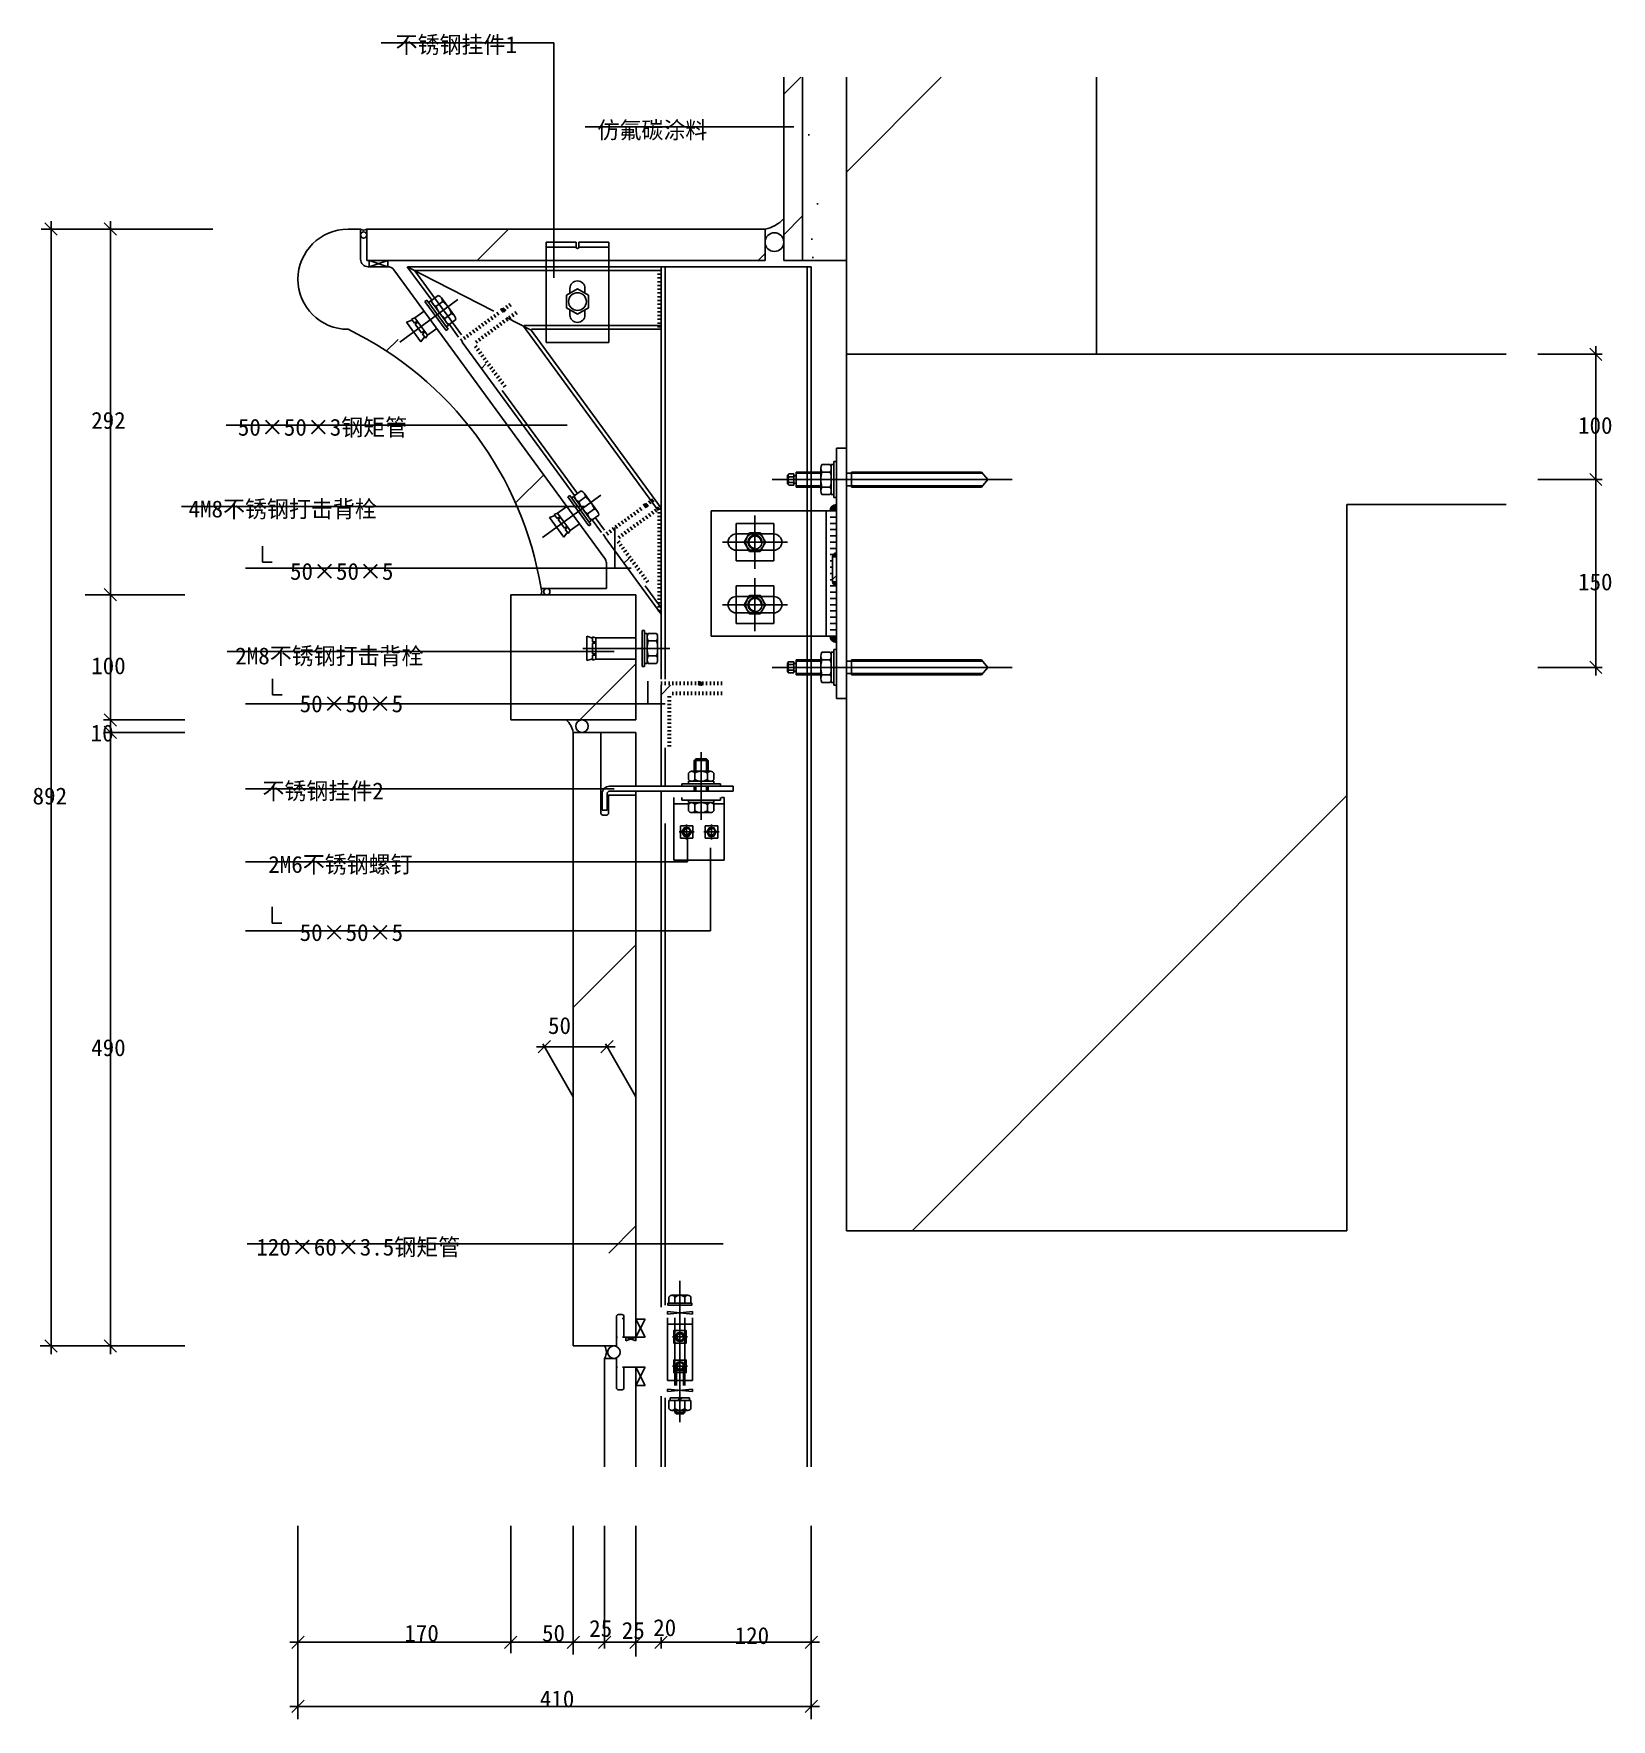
# Model space of a CAD drawing. Header units: metres. Extents: x 8914 to 10174, y 2939 to 4286.
import ezdxf

# ---------------------------------------------------------------- set-up
doc = ezdxf.new("R2010")
doc.units = ezdxf.units.M
for name, color, linetype in [('ASHADE', 1, 'Continuous'), ('图层1', 252, 'Continuous'), ('外形', 3, 'Continuous'), ('文字标注1', 4, 'Continuous'), ('轴线', 6, 'Continuous')]:
    doc.layers.add(name, color=color, linetype=linetype)

msp = doc.modelspace()

# ---------------------------------------------------------------- texts
at = {"char_height": 13.5, "attachment_point": 1}
for s, insert in [('\\A1;292', (8959.77, 3983.45)), ('\\A1;100', (10147.82, 3979.45)), ('\\A1;150', (10147.82, 3854.45)), ('\\A1;100', (8959.77, 3787.45)), ('\\A1;10', (8959.35, 3733.72)), ('\\A1;892', (8912.95, 3683.45)), ('\\A1;50', (9324.78, 3500.12)), ('\\A1;490', (8959.77, 3482.45)), ('\\A1;25', (9357.67, 3018.56)), ('\\A1;25', (9383.74, 3016.98)), ('\\A1;20', (9408.84, 3019.21)), ('\\A1;170', (9209.99, 3014.81)), ('\\A1;50', (9319.99, 3014.81)), ('\\A1;120', (9473.92, 3012.88)), ('\\A1;410', (9318.25, 2962.36))]:
    msp.add_mtext(s, dxfattribs=dict(at, insert=insert))
at = {"layer": 'ASHADE', "char_height": 13.5, "attachment_point": 1}
for s, insert in [('不锈钢挂件1', (9203.03, 4283.56)), ('仿氟碳涂料', (9364.3, 4215.31)), ('50×50×3钢矩管', (9076.95, 3977.95)), ('4M8不锈钢打击背栓', (9037.56, 3912.7)), ('   50×50×5', (9091.09, 3862.84)), ('2M8不锈钢打击背栓', (9074.9, 3795.33)), ('   50×50×5', (9098.79, 3757.08)), ('不锈钢挂件2', (9096.65, 3687.49)), ('2M6不锈钢螺钉', (9101.28, 3628.8)), ('   50×50×5', (9098.79, 3574.39)), ('120×60×3.5钢矩管', (9091.74, 3323.13))]:
    msp.add_mtext(s, dxfattribs=dict(at, insert=insert))

# ---------------------------------------------------------------- blocks, each defined once
blk = doc.blocks.new('_ArchTick')
blk.add_line((-0.66, 0), (0.66, 0))
at = {"color": 0, "linetype": 'ByBlock'}
blk.add_lwpolyline([(-0.5, -0.5), (0.5, 0.5)], dxfattribs=at)

# ---------------------------------------------------------------- hatches: boundary and pattern name
at = {"layer": '图层1'}
h = msp.add_hatch(dxfattribs=at)
h.set_pattern_fill('ANSI31', scale=25)
h.paths.add_polyline_path([(9528.17, 4250.84), (9513.17, 4250.84), (9513.17, 4137.89), (9513.17, 4137.89), (9513.17, 4137.89), (9513.17, 4119.07), (9513.17, 4119.06), (9513.17, 4104.45), (9528.17, 4104.45)])
h = msp.add_hatch(dxfattribs=at)
h.set_pattern_fill('AR-SAND', scale=2)
h.paths.add_polyline_path([(9528.17, 4104.45), (9563.17, 4104.45), (9563.17, 4250.84), (9528.17, 4250.84)])
h = msp.add_hatch(dxfattribs=at)
h.set_pattern_fill('ANSI31', scale=200)
h.paths.add_polyline_path([(9763.17, 4250.84), (9563.17, 4250.84), (9563.17, 4029.45), (9763.17, 4029.45)])
h.paths.add_polyline_path([(9563.17, 4029.45), (9563.17, 3934.45), (9567.17, 3934.45), (9567.17, 3935.45), (9671.17, 3935.45), (9676.17, 3929.45), (9671.17, 3923.45), (9567.17, 3923.45), (9567.17, 3924.45), (9563.17, 3924.45), (9563.17, 3784.45), (9567.17, 3784.45), (9567.17, 3785.45), (9671.17, 3785.45), (9676.17, 3779.45), (9671.17, 3773.45), (9567.17, 3773.45), (9567.17, 3774.45), (9563.17, 3774.45), (9563.17, 3329.45), (9963.17, 3329.45), (9963.17, 3909.45), (10090.28, 3909.45), (10090.28, 4029.45)])
h = msp.add_hatch(dxfattribs=at)
h.set_pattern_fill('AR-SAND', scale=1.5)
h.paths.add_polyline_path([(9513.17, 4119.07), (9513.17, 4137.89, -0.17), (9498.17, 4129.45), (9498.17, 4119.07, -0.41), (9505.67, 4126.57, -0.41)])
h = msp.add_hatch(dxfattribs=at)
h.set_pattern_fill('ANSI33', scale=50)
h.paths.add_polyline_path([(9218.69, 4073.68), (9201.64, 4096.99, 0.24), (9196.8, 4099.45), (9180.99, 4099.45, -0.41), (9174.99, 4105.45), (9174.99, 4124.68), (9174.99, 4124.7), (9174.99, 4129.45), (9164.99, 4129.45, 1), (9164.99, 4049.45, -0.24), (9319.22, 3842.45), (9371.4, 3842.45), (9371.4, 3862.85, 0.16), (9370.25, 3866.39), (9349.99, 3894.09), (9342.62, 3888.7), (9340.9, 3886.42), (9340.26, 3887.3), (9337.32, 3883.42), (9325.85, 3899.1), (9330.44, 3900.72), (9329.8, 3901.6), (9332.5, 3902.55), (9339.87, 3907.94), (9332.78, 3917.63), (9235.9, 4050.14), (9228.53, 4044.75), (9226.8, 4042.47), (9226.16, 4043.35), (9223.22, 4039.47), (9211.76, 4055.15), (9216.35, 4056.77), (9215.71, 4057.65), (9218.4, 4058.6), (9225.77, 4063.99)])
h = msp.add_hatch(dxfattribs=at)
h.set_pattern_fill('AR-SAND', scale=0.5)
h.paths.add_polyline_path([(9179.99, 4129.45, -0.36), (9174.99, 4129.45), (9174.99, 4124.7, -1), (9179.97, 4124.69), (9179.97, 4124.68)])
h = msp.add_hatch(dxfattribs=at)
h.set_pattern_fill('ANSI37', scale=10)
h.paths.add_polyline_path([(9174.99, 4124.7), (9174.99, 4124.68, 1), (9179.97, 4124.69, 1)])
h = msp.add_hatch(dxfattribs=at)
h.set_pattern_fill('ANSI33', scale=50)
h.paths.add_polyline_path([(9179.99, 4129.45), (9179.99, 4104.45), (9323.32, 4104.45), (9323.32, 4118.95), (9347.32, 4118.95), (9347.32, 4114.95, 1), (9349.32, 4114.95), (9349.32, 4118.95), (9373.32, 4118.95), (9373.32, 4104.45), (9498.17, 4104.45), (9498.17, 4129.45)])
h = msp.add_hatch(dxfattribs=at)
h.set_pattern_fill('ANSI37', scale=22.5)
h.paths.add_polyline_path([(9513.17, 4119.07, 1), (9498.17, 4119.07, 1)])
h = msp.add_hatch(dxfattribs=at)
h.set_pattern_fill('ANSI31', scale=30)
h.paths.add_polyline_path([(9298.24, 4063.71, 0.41), (9298.6, 4066.04), (9296.63, 4068.73), (9256.27, 4039.22), (9285.78, 3998.86), (9288.47, 4000.83, 0.41), (9288.83, 4003.15), (9266.5, 4033.7, -0.41), (9267.7, 4041.38)])
h = msp.add_hatch(dxfattribs=at)
h.set_pattern_fill('SOLID')
h.paths.add_polyline_path([(9290.44, 4064.21), (9290.98, 4064.6, 0.17), (9289.33, 4065.73)])
h.paths.add_polyline_path([(9289.33, 4065.73, 0.23), (9286.79, 4065.25), (9288.56, 4062.83), (9290.44, 4064.21)])
h = msp.add_hatch(dxfattribs=at)
h.set_pattern_fill('AR-CONC', scale=10)
h.paths.add_polyline_path([(9676.17, 3779.45), (9671.17, 3773.45), (9567.17, 3773.45), (9567.17, 3774.45), (9563.17, 3774.45), (9563.17, 3329.45), (9963.17, 3329.45), (9963.17, 3909.45), (10090.28, 3909.45), (10090.28, 4029.45), (9563.17, 4029.45), (9563.17, 3934.45), (9567.17, 3934.45), (9567.17, 3935.45), (9671.17, 3935.45), (9676.17, 3929.45), (9671.17, 3923.45), (9567.17, 3923.45), (9567.17, 3924.45), (9563.17, 3924.45), (9563.17, 3784.45), (9567.17, 3784.45), (9567.17, 3785.45), (9671.17, 3785.45)])
h = msp.add_hatch(dxfattribs=at)
h.set_pattern_fill('ANSI31', scale=30)
h.paths.add_polyline_path([(9412.33, 3907.66, 0.41), (9412.69, 3909.99), (9410.73, 3912.68), (9370.36, 3883.17), (9399.87, 3842.81), (9402.56, 3844.78, 0.41), (9402.93, 3847.1), (9380.6, 3877.65, -0.41), (9381.79, 3885.33)])
h = msp.add_hatch(dxfattribs=at)
h.set_pattern_fill('SOLID')
h.paths.add_polyline_path([(9403.42, 3909.68), (9404.54, 3908.16), (9405.08, 3908.55, 0.17)])
h.paths.add_polyline_path([(9403.42, 3909.68, 0.23), (9400.88, 3909.2), (9402.65, 3906.78), (9404.54, 3908.16)])
h = msp.add_hatch(dxfattribs=at)
h.set_pattern_fill('SOLID')
h.paths.add_polyline_path([(9555.17, 3909.45, 0.41), (9550.17, 3904.45), (9555.17, 3904.45)])
h = msp.add_hatch(dxfattribs=at)
h.set_pattern_fill('SOLID')
h.paths.add_polyline_path([(9555.17, 3870.74, 0.41), (9552.17, 3867.74), (9555.17, 3867.74)])
h = msp.add_hatch(dxfattribs=at)
h.set_pattern_fill('ANSI31,_O', scale=5)
h.set_pattern_definition([(45, (0, 0), (-11.22532, 11.22532), [])])
h.paths.add_polyline_path([(9552.17, 3847.74), (9555.17, 3847.74), (9555.17, 3867.74), (9552.17, 3867.74)])
h = msp.add_hatch(dxfattribs=at)
h.set_pattern_fill('ANSI33', scale=50)
h.paths.add_polyline_path([(9394.99, 3815.11), (9394.99, 3837.45), (9294.99, 3837.45), (9294.99, 3737.45), (9394.99, 3737.45), (9394.99, 3785.95), (9363.13, 3785.95), (9360.39, 3785.13), (9360.39, 3786.22), (9355.73, 3784.81), (9355.73, 3804.24), (9360.39, 3802.84), (9360.39, 3803.93), (9363.13, 3803.1), (9394.99, 3803.1)])
h = msp.add_hatch(dxfattribs=at)
h.set_pattern_fill('AR-SAND', scale=0.5)
h.paths.add_polyline_path([(9319.22, 3842.45, -0.22), (9319.18, 3837.45), (9323.86, 3837.45, -0.41), (9321.36, 3839.95, -0.41), (9323.86, 3842.45)])
h = msp.add_hatch(dxfattribs=at)
h.set_pattern_fill('ANSI37', scale=10)
h.paths.add_polyline_path([(9326.36, 3839.95, 1), (9321.36, 3839.95, 1)])
h = msp.add_hatch(dxfattribs=at)
h.set_pattern_fill('SOLID')
h.paths.add_polyline_path([(9555.17, 3844.74, -0.41), (9552.17, 3847.74), (9555.17, 3847.74)])
h = msp.add_hatch(dxfattribs=at)
h.set_pattern_fill('SOLID')
h.paths.add_polyline_path([(9555.17, 3799.45, -0.41), (9550.17, 3804.45), (9555.17, 3804.45)])
h = msp.add_hatch(dxfattribs=at)
h.set_pattern_fill('ANSI31', scale=30)
h.paths.add_polyline_path([(9463.51, 3760.12, 0.41), (9465.17, 3761.78), (9465.17, 3765.12), (9415.17, 3765.12), (9415.17, 3715.12), (9418.51, 3715.12, 0.41), (9420.17, 3716.78), (9420.17, 3754.62, -0.41), (9425.67, 3760.12)])
h = msp.add_hatch(dxfattribs=at)
h.set_pattern_fill('SOLID')
h.paths.add_polyline_path([(9447.32, 3767), (9447.32, 3765.11), (9447.99, 3765.11, 0.17)])
h.paths.add_polyline_path([(9447.32, 3767, 0.23), (9444.99, 3768.11), (9444.99, 3765.11), (9447.32, 3765.11)])
h = msp.add_hatch(dxfattribs=at)
h.set_pattern_fill('AR-SAND')
h.paths.add_polyline_path([(9351.91, 3737.45), (9339.36, 3737.45, -0.17), (9344.99, 3727.45), (9351.91, 3727.45, -0.41), (9346.91, 3732.45, -0.41)])
h = msp.add_hatch(dxfattribs=at)
h.set_pattern_fill('ANSI37', scale=15)
h.paths.add_polyline_path([(9356.91, 3732.45, 1), (9346.91, 3732.45, 1)])
h = msp.add_hatch(dxfattribs=at)
h.set_pattern_fill('ANSI33', scale=50)
h.paths.add_polyline_path([(9394.99, 3677.45), (9373.11, 3677.45), (9373.11, 3662.95, -0.41), (9371.61, 3661.45), (9368.61, 3661.45, -0.41), (9367.11, 3662.95), (9367.11, 3727.45), (9344.99, 3727.45), (9344.99, 3237.45), (9379.49, 3237.45), (9379.49, 3260.95, -0.41), (9380.99, 3262.45), (9383.99, 3262.45, -0.41), (9385.49, 3260.95), (9385.49, 3244.45), (9394.99, 3244.45)])
h = msp.add_hatch(dxfattribs=at)
h.set_pattern_fill('AR-SAND', scale=0.5)
h.paths.add_polyline_path([(9373.11, 3677.45), (9371.99, 3677.45), (9371.99, 3665.45), (9367.99, 3665.45), (9367.99, 3677.45), (9367.11, 3677.45), (9367.11, 3662.95, 0.41), (9368.61, 3661.45), (9371.61, 3661.45, 0.41), (9373.11, 3662.95)])
h = msp.add_hatch(dxfattribs=at)
h.set_pattern_fill('ANSI31', scale=30)
h.paths.add_polyline_path([(9463.51, 3675.46, 0.41), (9465.17, 3677.12), (9465.17, 3680.46), (9415.17, 3680.46), (9415.17, 3630.46), (9418.51, 3630.46, 0.41), (9420.17, 3632.12), (9420.17, 3669.96, -0.41), (9425.67, 3675.46)])
h = msp.add_hatch(dxfattribs=at)
h.set_pattern_fill('AR-SAND', scale=0.5)
h.paths.add_polyline_path([(9385.49, 3260.95, 0.41), (9383.99, 3262.45), (9380.99, 3262.45, 0.41), (9379.49, 3260.95), (9379.49, 3244.45), (9380.37, 3244.45), (9380.37, 3256.12, -0.6), (9381.62, 3258.45), (9383.12, 3258.45, -0.6), (9384.37, 3256.12), (9384.37, 3244.45), (9385.49, 3244.45)])
h = msp.add_hatch(dxfattribs=at)
h.set_pattern_fill('AR-SAND')
h.paths.add_polyline_path([(9369.99, 3237.45, -0.29), (9369.99, 3227.45), (9377.44, 3227.45, -0.41), (9372.44, 3232.45, -0.41), (9377.44, 3237.45)])
h = msp.add_hatch(dxfattribs=at)
h.set_pattern_fill('ANSI37', scale=20)
h.paths.add_polyline_path([(9382.44, 3232.45, 1), (9372.44, 3232.45, 1)])
h = msp.add_hatch(dxfattribs=at)
h.set_pattern_fill('ANSI33', scale=50)
h.paths.add_polyline_path([(9369.99, 3140.99), (9394.99, 3140.99), (9394.99, 3220.45), (9385.49, 3220.45), (9385.49, 3203.95, -0.41), (9383.99, 3202.45), (9380.99, 3202.45, -0.41), (9379.49, 3203.95), (9379.49, 3227.45), (9369.99, 3227.45)])
h = msp.add_hatch(dxfattribs=at)
h.set_pattern_fill('AR-SAND', scale=0.5)
h.paths.add_polyline_path([(9385.49, 3220.45), (9384.37, 3220.45), (9384.37, 3208.78, -0.6), (9383.12, 3206.45), (9381.62, 3206.45, -0.6), (9380.37, 3208.78), (9380.37, 3220.45), (9379.49, 3220.45), (9379.49, 3203.95, 0.41), (9380.99, 3202.45), (9383.99, 3202.45, 0.41), (9385.49, 3203.95)])

# ---------------------------------------------------------------- linework, layer by layer
for p, q in [((9528.17, 4104.45), (9528.17, 4250.84)), ((9056.98, 4129.45), (8919.76, 4129.45)), ((8927.66, 4129.45), (8927.66, 3237.45)), ((8975.17, 4129.45), (8975.17, 3837.45)), ((9056.98, 4129.45), (8995.33, 4129.45)), ((9323.32, 4118.95), (9347.32, 4118.95)), ((9323.32, 4038.95), (9323.32, 4118.95)), ((9347.32, 4118.95), (9347.32, 4114.95)), ((9349.32, 4118.95), (9349.32, 4114.95)), ((9349.32, 4118.95), (9373.32, 4118.95)), ((9349.32, 4114.95), (9373.32, 4114.95)), ((9373.32, 4118.95), (9373.32, 4038.95)), ((9181.88, 4104.45), (9196.8, 4099.45)), ((9196.8, 4104.45), (9181.88, 4099.45)), ((9181.88, 4099.45), (9181.88, 4104.45)), ((9196.8, 4099.45), (9196.8, 4104.45)), ((9212.35, 4099.29), (9281.59, 4063.92)), ((9415.17, 4096.45), (9412.17, 4096.45)), ((9415.17, 4093.45), (9412.17, 4093.45)), ((9342.32, 4082.13), (9342.32, 4078.18)), ((9354.32, 4082.13), (9354.32, 4078.18)), ((9415.17, 4090.45), (9412.17, 4090.45)), ((9415.17, 4087.45), (9412.17, 4087.45)), ((9415.17, 4084.45), (9412.17, 4084.45)), ((9415.17, 4081.45), (9412.17, 4081.45)), ((9228.04, 4072.75), (9226.43, 4071.57)), ((9226.43, 4071.57), (9243.32, 4048.46)), ((9228.04, 4072.75), (9244.93, 4049.64)), ((9231.03, 4072.06), (9229.41, 4070.87)), ((9231.03, 4072.06), (9245.18, 4052.7)), ((9237.11, 4076.5), (9231.72, 4072.56)), ((9240.65, 4071.66), (9235.26, 4067.73)), ((9239.58, 4074.59), (9250.19, 4060.08)), ((9288.67, 4066.63), (9290.44, 4064.21)), ((9291.1, 4068.4), (9292.87, 4065.98)), ((9293.52, 4070.17), (9295.29, 4067.75)), ((9415.17, 4078.45), (9412.17, 4078.45)), ((9415.17, 4075.45), (9412.17, 4075.45)), ((9415.17, 4072.45), (9412.17, 4072.45)), ((9415.17, 4069.45), (9412.17, 4069.45)), ((9415.17, 4066.45), (9412.17, 4066.45)), ((9216.35, 4056.77), (9211.76, 4055.15)), ((9211.76, 4055.15), (9223.22, 4039.47)), ((9218.4, 4058.6), (9215.71, 4057.65)), ((9218.11, 4054.36), (9215.71, 4057.65)), ((9220.32, 4055.98), (9218.11, 4054.36)), ((9225.77, 4063.99), (9218.4, 4058.6)), ((9218.4, 4058.6), (9228.53, 4044.75)), ((9220.93, 4055.14), (9218.73, 4053.52)), ((9223.79, 4046.6), (9218.73, 4053.52)), ((9247.72, 4061.99), (9242.34, 4058.05)), ((9245.18, 4052.7), (9243.56, 4051.52)), ((9251.26, 4057.15), (9245.87, 4053.21)), ((9269.3, 4052.46), (9271.07, 4050.04)), ((9271.72, 4054.23), (9273.49, 4051.81)), ((9274.14, 4056), (9275.91, 4053.58)), ((9276.56, 4057.77), (9278.34, 4055.35)), ((9278.99, 4059.55), (9280.76, 4057.12)), ((9281.41, 4061.32), (9283.18, 4058.89)), ((9285.48, 4050.67), (9283.71, 4053.09)), ((9283.83, 4063.09), (9285.6, 4060.66)), ((9287.9, 4052.44), (9286.13, 4054.86)), ((9290.32, 4054.21), (9288.55, 4056.63)), ((9292.74, 4055.98), (9290.97, 4058.4)), ((9291.56, 4058.83), (9311.21, 4048.79)), ((9295.17, 4057.75), (9293.4, 4060.17)), ((9297.59, 4059.52), (9295.82, 4061.94)), ((9300.01, 4061.29), (9298.24, 4063.71)), ((9342.32, 4064.92), (9342.32, 4060.98)), ((9354.32, 4064.92), (9354.32, 4060.98)), ((9415.17, 4063.45), (9412.17, 4063.45)), ((9415.17, 4060.45), (9412.17, 4060.45)), ((9415.17, 4057.45), (9412.17, 4057.45)), ((9415.17, 4054.45), (9412.17, 4054.45)), ((9226.16, 4043.35), (9223.22, 4039.47)), ((9226, 4048.21), (9223.79, 4046.6)), ((9226.61, 4047.38), (9224.4, 4045.76)), ((9226.8, 4042.47), (9224.4, 4045.76)), ((9228.53, 4044.75), (9226.8, 4042.47)), ((9235.9, 4050.14), (9228.53, 4044.75)), ((9244.93, 4049.64), (9243.32, 4048.46)), ((9254.77, 4041.84), (9256.47, 4039.52)), ((9257.19, 4043.61), (9258.96, 4041.19)), ((9259.61, 4045.38), (9261.38, 4042.96)), ((9262.03, 4047.15), (9263.73, 4044.83)), ((9264.46, 4048.92), (9266.23, 4046.5)), ((9268.53, 4038.27), (9266.83, 4040.59)), ((9266.88, 4050.69), (9268.65, 4048.27)), ((9270.95, 4040.04), (9269.18, 4042.46)), ((9273.37, 4041.81), (9271.6, 4044.23)), ((9275.79, 4043.58), (9274.02, 4046)), ((9278.21, 4045.35), (9276.44, 4047.78)), ((9280.64, 4047.12), (9278.86, 4049.55)), ((9283.06, 4048.89), (9281.29, 4051.32)), ((9373.32, 4038.95), (9323.32, 4038.95)), ((9415.17, 4051.45), (9412.17, 4051.45)), ((9268.24, 4036.41), (9265.92, 4034.71)), ((9270.01, 4033.99), (9267.59, 4032.21)), ((9271.78, 4031.56), (9269.36, 4029.79)), ((9273.55, 4029.14), (9271.13, 4027.37)), ((9275.33, 4026.72), (9272.9, 4024.95)), ((10115.79, 4029.45), (10166.98, 4029.45)), ((10162.02, 4029.45), (10162.02, 3929.45)), ((9277.1, 4024.3), (9274.68, 4022.53)), ((9278.87, 4021.88), (9276.45, 4020.11)), ((9280.64, 4019.46), (9278.22, 4017.69)), ((9282.41, 4017.04), (9279.99, 4015.27)), ((9284.18, 4014.62), (9281.76, 4012.85)), ((9285.96, 4012.2), (9283.54, 4010.43)), ((9287.73, 4009.78), (9285.31, 4008.01)), ((9289.5, 4007.36), (9287.08, 4005.58)), ((9291.27, 4004.94), (9288.85, 4003.16)), ((9517.17, 3933.95), (9516.17, 3932.95)), ((9516.17, 3932.95), (9516.17, 3925.95)), ((9517.17, 3933.95), (9521.17, 3933.95)), ((9517.17, 3931.7), (9521.17, 3931.7)), ((9521.17, 3933.95), (9521.17, 3924.95)), ((9523.17, 3932.45), (9521.17, 3932.45)), ((9523.17, 3935.45), (9542.77, 3935.45)), ((9523.17, 3935.45), (9523.17, 3923.45)), ((9523.17, 3934.45), (9542.77, 3934.45)), ((9542.77, 3920.46), (9542.77, 3938.44)), ((9543.64, 3941.44), (9550.31, 3941.44)), ((9543.64, 3935.45), (9550.31, 3935.45)), ((9551.17, 3917.46), (9551.17, 3941.44)), ((9551.17, 3941.44), (9553.17, 3941.44)), ((9553.17, 3915.14), (9553.17, 3943.76)), ((9553.17, 3943.76), (9555.17, 3943.76)), ((9555.17, 3915.14), (9555.17, 3943.76)), ((9563.17, 3934.45), (9672.01, 3934.45)), ((9567.17, 3935.45), (9671.17, 3935.45)), ((9567.17, 3935.45), (9567.17, 3923.45)), ((9671.17, 3935.45), (9676.17, 3929.45)), ((9351.2, 3920.45), (9345.82, 3916.52)), ((9353.67, 3918.54), (9364.28, 3904.03)), ((9516.17, 3925.95), (9517.17, 3924.95)), ((9517.17, 3927.2), (9521.17, 3927.2)), ((9517.17, 3924.95), (9521.17, 3924.95)), ((9523.17, 3926.45), (9521.17, 3926.45)), ((9523.17, 3924.45), (9542.77, 3924.45)), ((9523.17, 3923.45), (9542.77, 3923.45)), ((9543.64, 3923.46), (9550.31, 3923.46)), ((9563.17, 3924.45), (9672.01, 3924.45)), ((9567.17, 3923.45), (9671.17, 3923.45)), ((9676.17, 3929.45), (9671.17, 3923.45)), ((10115.79, 3929.45), (10166.98, 3929.45)), ((10115.79, 3929.45), (10166.98, 3929.45)), ((10162.02, 3929.45), (10162.02, 3779.45)), ((9339.87, 3907.94), (9332.5, 3902.55)), ((9342.13, 3916.7), (9340.52, 3915.52)), ((9340.52, 3915.52), (9357.41, 3892.41)), ((9342.13, 3916.7), (9359.03, 3893.6)), ((9345.12, 3916.01), (9343.5, 3914.83)), ((9345.12, 3916.01), (9359.27, 3896.65)), ((9354.74, 3915.61), (9349.35, 3911.68)), ((9361.82, 3905.94), (9356.43, 3902)), ((9395.5, 3905.27), (9397.27, 3902.84)), ((9397.92, 3907.04), (9399.69, 3904.62)), ((9402.77, 3910.58), (9404.54, 3908.16)), ((9405.19, 3912.35), (9406.96, 3909.93)), ((9407.61, 3914.12), (9409.38, 3911.7)), ((9411.68, 3903.47), (9409.91, 3905.89)), ((9415.17, 3905.88), (9412.17, 3905.88)), ((9414.1, 3905.24), (9412.33, 3907.66)), ((9543.64, 3917.46), (9550.31, 3917.46)), ((9551.17, 3917.46), (9553.17, 3917.46)), ((9553.17, 3915.14), (9555.17, 3915.14)), ((9330.44, 3900.72), (9325.85, 3899.1)), ((9325.85, 3899.1), (9337.32, 3883.42)), ((9332.5, 3902.55), (9329.8, 3901.6)), ((9332.2, 3898.31), (9329.8, 3901.6)), ((9334.41, 3899.93), (9332.2, 3898.31)), ((9332.5, 3902.55), (9342.62, 3888.7)), ((9335.03, 3899.09), (9332.82, 3897.47)), ((9337.88, 3890.55), (9332.82, 3897.47)), ((9340.09, 3892.17), (9337.88, 3890.55)), ((9340.7, 3891.33), (9338.49, 3889.71)), ((9349.99, 3894.09), (9342.62, 3888.7)), ((9359.03, 3893.6), (9357.41, 3892.41)), ((9359.27, 3896.65), (9357.66, 3895.47)), ((9365.35, 3901.1), (9359.97, 3897.16)), ((9376.13, 3891.1), (9377.82, 3888.78)), ((9378.55, 3892.87), (9380.32, 3890.45)), ((9380.97, 3894.64), (9382.74, 3892.22)), ((9383.39, 3896.41), (9385.16, 3893.99)), ((9385.81, 3898.18), (9387.58, 3895.76)), ((9388.24, 3899.95), (9390.01, 3897.53)), ((9392.31, 3889.3), (9390.54, 3891.73)), ((9390.66, 3901.73), (9392.43, 3899.3)), ((9394.73, 3891.07), (9392.96, 3893.5)), ((9393.08, 3903.5), (9394.85, 3901.07)), ((9397.15, 3892.85), (9395.38, 3895.27)), ((9399.57, 3894.62), (9397.8, 3897.04)), ((9401.99, 3896.39), (9400.22, 3898.81)), ((9404.42, 3898.16), (9402.64, 3900.58)), ((9406.84, 3899.93), (9405.07, 3902.35)), ((9409.26, 3901.7), (9407.49, 3904.12)), ((9415.17, 3902.88), (9412.17, 3902.88)), ((9415.17, 3899.88), (9412.17, 3899.88)), ((9415.17, 3896.88), (9412.17, 3896.88)), ((9415.17, 3893.88), (9412.17, 3893.88)), ((9415.17, 3890.88), (9412.17, 3890.88)), ((9340.26, 3887.3), (9337.32, 3883.42)), ((9340.9, 3886.42), (9338.49, 3889.71)), ((9342.62, 3888.7), (9340.9, 3886.42)), ((9368.86, 3885.79), (9370.56, 3883.47)), ((9371.28, 3887.56), (9373.05, 3885.14)), ((9373.71, 3889.33), (9375.48, 3886.91)), ((9382.33, 3880.36), (9380.01, 3878.66)), ((9382.62, 3882.22), (9380.92, 3884.54)), ((9384.1, 3877.94), (9381.68, 3876.16)), ((9385.04, 3883.99), (9383.27, 3886.41)), ((9387.46, 3885.76), (9385.69, 3888.18)), ((9389.88, 3887.53), (9388.11, 3889.96)), ((9415.17, 3887.88), (9412.17, 3887.88)), ((9415.17, 3884.88), (9412.17, 3884.88)), ((9415.17, 3881.88), (9412.17, 3881.88)), ((9415.17, 3878.88), (9412.17, 3878.88)), ((9096.72, 3876.26), (9096.72, 3863.32)), ((9385.87, 3875.52), (9383.45, 3873.74)), ((9387.65, 3873.09), (9385.23, 3871.32)), ((9389.42, 3870.67), (9387, 3868.9)), ((9391.19, 3868.25), (9388.77, 3866.48)), ((9392.96, 3865.83), (9390.54, 3864.06)), ((9415.17, 3875.88), (9412.17, 3875.88)), ((9415.17, 3872.88), (9412.17, 3872.88)), ((9415.17, 3869.88), (9412.17, 3869.88)), ((9415.17, 3866.88), (9412.17, 3866.88)), ((9415.17, 3863.88), (9412.17, 3863.88)), ((9096.72, 3863.32), (9104.27, 3863.32)), ((9394.73, 3863.41), (9392.31, 3861.64)), ((9396.51, 3860.99), (9394.08, 3859.22)), ((9398.28, 3858.57), (9395.86, 3856.8)), ((9400.05, 3856.15), (9397.63, 3854.38)), ((9401.82, 3853.73), (9399.4, 3851.96)), ((9403.59, 3851.31), (9401.17, 3849.54)), ((9415.17, 3860.88), (9412.17, 3860.88)), ((9415.17, 3857.88), (9412.17, 3857.88)), ((9415.17, 3854.88), (9412.17, 3854.88)), ((9415.17, 3851.88), (9412.17, 3851.88)), ((9034.57, 3837.45), (8954.89, 3837.45)), ((8975.17, 3837.45), (8975.17, 3737.45)), ((9405.36, 3848.89), (9402.94, 3847.11)), ((9415.17, 3848.88), (9412.17, 3848.88)), ((9415.17, 3845.88), (9412.17, 3845.88)), ((9415.17, 3842.88), (9412.17, 3842.88)), ((9415.17, 3839.88), (9412.17, 3839.88)), ((9415.17, 3836.88), (9412.17, 3836.88)), ((9415.17, 3833.88), (9412.17, 3833.88)), ((9415.17, 3830.88), (9412.17, 3830.88)), ((9415.17, 3827.88), (9412.17, 3827.88)), ((9415.17, 3824.88), (9412.17, 3824.88)), ((9360.39, 3802.84), (9355.73, 3804.24)), ((9355.73, 3804.24), (9355.73, 3784.81)), ((9363.13, 3803.1), (9360.39, 3803.93)), ((9360.39, 3799.86), (9360.39, 3803.93)), ((9363.13, 3799.86), (9360.39, 3799.86)), ((9363.13, 3798.82), (9360.39, 3798.82)), ((9360.39, 3790.24), (9360.39, 3798.82)), ((9394.99, 3803.1), (9363.13, 3803.1)), ((9363.13, 3803.1), (9363.13, 3785.95)), ((9401.99, 3808.84), (9399.99, 3808.84)), ((9399.99, 3808.84), (9399.99, 3780.22)), ((9401.99, 3808.84), (9401.99, 3780.22)), ((9403.99, 3806.52), (9401.99, 3806.52)), ((9403.99, 3806.52), (9403.99, 3782.54)), ((9411.53, 3806.52), (9404.85, 3806.52)), ((9411.53, 3800.52), (9404.85, 3800.52)), ((9412.39, 3803.52), (9412.39, 3785.54)), ((9360.39, 3786.22), (9355.73, 3784.81)), ((9363.13, 3790.24), (9360.39, 3790.24)), ((9360.39, 3785.13), (9360.39, 3789.2)), ((9363.13, 3789.2), (9360.39, 3789.2)), ((9363.13, 3785.95), (9360.39, 3785.13)), ((9394.99, 3785.95), (9363.13, 3785.95)), ((9411.53, 3788.53), (9404.85, 3788.53)), ((9516.17, 3782.95), (9517.17, 3783.95)), ((9517.17, 3783.95), (9521.17, 3783.95)), ((9521.17, 3774.95), (9521.17, 3783.95)), ((9523.17, 3785.45), (9542.77, 3785.45)), ((9523.17, 3773.45), (9523.17, 3785.45)), ((9523.17, 3784.45), (9542.77, 3784.45)), ((9542.77, 3788.44), (9542.77, 3770.46)), ((9543.64, 3791.44), (9550.31, 3791.44)), ((9543.64, 3785.45), (9550.31, 3785.45)), ((9551.17, 3791.44), (9553.17, 3791.44)), ((9551.17, 3791.44), (9551.17, 3767.46)), ((9553.17, 3793.76), (9555.17, 3793.76)), ((9553.17, 3793.76), (9553.17, 3765.14)), ((9555.17, 3793.76), (9555.17, 3765.14)), ((9563.17, 3784.45), (9672.01, 3784.45)), ((9567.17, 3785.45), (9671.17, 3785.45)), ((9567.17, 3773.45), (9567.17, 3785.45)), ((9676.17, 3779.45), (9671.17, 3785.45)), ((9104.71, 3770.33), (9104.71, 3757.39)), ((9401.99, 3780.22), (9399.99, 3780.22)), ((9403.99, 3782.54), (9401.99, 3782.54)), ((9411.53, 3782.54), (9404.85, 3782.54)), ((9516.17, 3775.95), (9516.17, 3782.95)), ((9517.17, 3774.95), (9516.17, 3775.95)), ((9517.17, 3781.7), (9521.17, 3781.7)), ((9517.17, 3777.2), (9521.17, 3777.2)), ((9517.17, 3774.95), (9521.17, 3774.95)), ((9523.17, 3782.45), (9521.17, 3782.45)), ((9523.17, 3776.45), (9521.17, 3776.45)), ((9523.17, 3774.45), (9542.77, 3774.45)), ((9523.17, 3773.45), (9542.77, 3773.45)), ((9543.64, 3773.46), (9550.31, 3773.46)), ((9563.17, 3774.45), (9672.01, 3774.45)), ((9567.17, 3773.45), (9671.17, 3773.45)), ((9671.17, 3773.45), (9676.17, 3779.45)), ((10115.79, 3779.45), (10166.98, 3779.45)), ((9104.71, 3757.39), (9112.27, 3757.39)), ((9415.51, 3768.12), (9415.51, 3765.24)), ((9418.51, 3768.12), (9418.51, 3765.12)), ((9421.51, 3768.12), (9421.51, 3765.12)), ((9424.51, 3768.12), (9424.51, 3765.24)), ((9424.51, 3757.12), (9424.51, 3759.99)), ((9427.51, 3768.12), (9427.51, 3765.12)), ((9427.51, 3757.12), (9427.51, 3760.12)), ((9430.51, 3768.12), (9430.51, 3765.12)), ((9430.51, 3757.12), (9430.51, 3760.12)), ((9433.51, 3768.12), (9433.51, 3765.12)), ((9433.51, 3757.12), (9433.51, 3760.12)), ((9436.51, 3768.12), (9436.51, 3765.12)), ((9436.51, 3757.12), (9436.51, 3760.12)), ((9439.51, 3768.12), (9439.51, 3765.12)), ((9439.51, 3757.12), (9439.51, 3760.12)), ((9442.51, 3768.12), (9442.51, 3765.12)), ((9442.51, 3757.12), (9442.51, 3760.12)), ((9445.51, 3768.12), (9445.51, 3765.12)), ((9445.51, 3757.12), (9445.51, 3760.12)), ((9448.51, 3768.12), (9448.51, 3765.12)), ((9448.51, 3757.12), (9448.51, 3760.12)), ((9451.51, 3768.12), (9451.51, 3765.12)), ((9451.51, 3757.12), (9451.51, 3760.12)), ((9454.51, 3768.12), (9454.51, 3765.12)), ((9454.51, 3757.12), (9454.51, 3760.12)), ((9457.51, 3768.12), (9457.51, 3765.12)), ((9457.51, 3757.12), (9457.51, 3760.12)), ((9460.51, 3768.12), (9460.51, 3765.12)), ((9460.51, 3757.12), (9460.51, 3760.12)), ((9463.51, 3768.12), (9463.51, 3765.12)), ((9463.51, 3757.12), (9463.51, 3760.12)), ((9543.64, 3767.46), (9550.31, 3767.46)), ((9551.17, 3767.46), (9553.17, 3767.46)), ((9553.17, 3765.14), (9555.17, 3765.14)), ((9423.17, 3752.78), (9420.17, 3752.78)), ((9423.17, 3749.78), (9420.17, 3749.78)), ((9423.18, 3746.78), (9420.18, 3746.78)), ((9423.18, 3743.78), (9420.18, 3743.78)), ((9423.17, 3755.78), (9420.3, 3755.78)), ((9034.57, 3737.45), (8969.55, 3737.45)), ((8975.17, 3737.45), (8975.17, 3727.45)), ((9423.18, 3740.78), (9420.18, 3740.78)), ((9423.18, 3737.78), (9420.18, 3737.78)), ((9423.18, 3734.78), (9420.18, 3734.78)), ((9423.18, 3731.78), (9420.18, 3731.78)), ((9034.57, 3727.45), (8970.19, 3727.45)), ((8975.17, 3727.45), (8975.17, 3237.45)), ((9423.19, 3728.78), (9420.19, 3728.78)), ((9423.19, 3725.78), (9420.19, 3725.78)), ((9423.19, 3722.78), (9420.19, 3722.78)), ((9423.19, 3719.78), (9420.19, 3719.78)), ((9423.19, 3716.78), (9420.19, 3716.78)), ((9441.64, 3705.08), (9442.94, 3706.38)), ((9441.64, 3696.45), (9441.64, 3705.08)), ((9441.64, 3705.08), (9452.63, 3705.08)), ((9442.94, 3706.38), (9451.33, 3706.38)), ((9442.94, 3696.45), (9442.94, 3705.08)), ((9452.63, 3705.08), (9451.33, 3706.38)), ((9451.33, 3696.45), (9451.33, 3705.08)), ((9452.63, 3696.45), (9452.63, 3705.08)), ((9437.04, 3689.95), (9437.04, 3694.95)), ((9454.71, 3696.45), (9439.56, 3696.45)), ((9442.09, 3689.95), (9442.09, 3694.95)), ((9452.18, 3689.95), (9452.18, 3694.95)), ((9457.23, 3689.95), (9457.23, 3694.95)), ((9367.99, 3678.45), (9367.99, 3665.45)), ((9371.99, 3678.45), (9371.99, 3665.45)), ((9472.63, 3684.45), (9373.99, 3684.45)), ((9472.63, 3680.45), (9373.99, 3680.45)), ((9462.55, 3686.45), (9431.72, 3686.45)), ((9431.72, 3686.45), (9431.72, 3684.45)), ((9431.72, 3673.45), (9431.72, 3675.45)), ((9457.23, 3688.45), (9437.04, 3688.45)), ((9437.04, 3688.45), (9437.04, 3686.45)), ((9441.64, 3680.45), (9441.64, 3684.45)), ((9442.94, 3680.45), (9442.94, 3684.45)), ((9451.33, 3680.45), (9451.33, 3684.45)), ((9452.63, 3680.45), (9452.63, 3684.45)), ((9457.23, 3688.45), (9457.23, 3686.45)), ((9462.55, 3686.45), (9462.55, 3684.45)), ((9462.55, 3673.45), (9462.55, 3675.45)), ((9472.63, 3680.45), (9472.63, 3684.45)), ((9371.99, 3665.45), (9367.99, 3665.45)), ((9462.55, 3673.45), (9431.72, 3673.45)), ((9437.04, 3671.45), (9437.04, 3673.45)), ((9457.23, 3671.45), (9437.04, 3671.45)), ((9437.04, 3669.95), (9437.04, 3664.95)), ((9454.71, 3663.45), (9439.56, 3663.45)), ((9442.09, 3669.95), (9442.09, 3664.95)), ((9452.18, 3669.95), (9452.18, 3664.95)), ((9457.23, 3671.45), (9457.23, 3673.45)), ((9457.23, 3669.95), (9457.23, 3664.95)), ((9104.51, 3588.1), (9104.51, 3575.16)), ((9104.51, 3575.16), (9112.06, 3575.16)), ((9344.99, 3436.51), (9320.64, 3478.69)), ((9321.93, 3476.44), (9371.93, 3476.44)), ((9394.99, 3436.51), (9370.64, 3478.69)), ((9420.57, 3269.95), (9420.57, 3271.55)), ((9421.37, 3271.55), (9421.37, 3276.35)), ((9436.57, 3277.95), (9423.77, 3277.95)), ((9438.97, 3271.55), (9438.97, 3276.35)), ((9394.99, 3244.45), (9402.37, 3258.95)), ((9394.99, 3258.95), (9402.37, 3244.45)), ((9402.37, 3258.95), (9394.99, 3258.95)), ((9420.17, 3264.95), (9440.17, 3262.95)), ((9440.17, 3264.95), (9420.17, 3262.95)), ((9420.17, 3262.95), (9420.17, 3264.95)), ((9420.17, 3259.95), (9420.17, 3209.95)), ((9420.57, 3269.95), (9439.77, 3269.95)), ((9426.15, 3205.95), (9426.15, 3259.95)), ((9434.15, 3205.95), (9434.15, 3259.95)), ((9440.17, 3262.95), (9440.17, 3264.95)), ((9440.17, 3259.95), (9440.17, 3209.95)), ((9420.17, 3254.95), (9426.15, 3254.95)), ((9434.15, 3254.95), (9440.17, 3254.95)), ((9034.57, 3237.45), (8919.08, 3237.45)), ((9034.57, 3237.45), (8919.08, 3237.45)), ((9380.37, 3244.45), (9379.49, 3244.45)), ((9385.49, 3244.45), (9384.37, 3244.45)), ((9394.99, 3244.45), (9386.99, 3241.45)), ((9386.99, 3244.45), (9386.99, 3241.45)), ((9386.99, 3244.45), (9394.99, 3241.45)), ((9394.99, 3244.45), (9402.37, 3244.45)), ((9394.99, 3244.45), (9394.99, 3241.45)), ((9380.37, 3220.45), (9379.49, 3220.45)), ((9385.49, 3220.45), (9384.37, 3220.45)), ((9402.37, 3220.45), (9394.99, 3220.45)), ((9394.99, 3220.45), (9402.37, 3205.95)), ((9394.99, 3205.95), (9402.37, 3220.45)), ((9426.15, 3218.22), (9434.15, 3218.22)), ((9427.35, 3205.95), (9427.35, 3218.22)), ((9432.95, 3205.95), (9432.95, 3218.22)), ((9394.99, 3205.95), (9402.37, 3205.95)), ((9420.17, 3209.95), (9426.15, 3209.95)), ((9434.15, 3209.95), (9440.17, 3209.95)), ((9440.17, 3200.95), (9420.17, 3202.95)), ((9420.17, 3200.95), (9440.17, 3202.95)), ((9420.17, 3202.95), (9420.17, 3200.95)), ((9438.95, 3193.95), (9421.35, 3193.95)), ((9421.35, 3193.95), (9421.35, 3187.56)), ((9422.43, 3195.95), (9422.43, 3193.95)), ((9437.87, 3195.95), (9422.43, 3195.95)), ((9437.87, 3193.95), (9422.43, 3193.95)), ((9426.15, 3193.95), (9426.15, 3187.56)), ((9430.17, 3195.95), (9428.75, 3193.95)), ((9431.58, 3195.95), (9430.16, 3193.95)), ((9434.15, 3193.95), (9434.15, 3187.56)), ((9437.87, 3195.95), (9437.87, 3193.95)), ((9438.95, 3193.95), (9438.95, 3187.56)), ((9440.17, 3202.95), (9440.17, 3200.95)), ((9436.55, 3185.96), (9423.75, 3185.96)), ((9426.15, 3184.36), (9426.15, 3185.96)), ((9434.15, 3184.36), (9426.15, 3184.36)), ((9426.15, 3184.36), (9427.35, 3183.16)), ((9427.35, 3184.36), (9427.35, 3185.96)), ((9432.95, 3183.16), (9427.35, 3183.16)), ((9432.95, 3184.36), (9432.95, 3185.96)), ((9432.95, 3183.16), (9434.15, 3184.36)), ((9434.15, 3184.36), (9434.15, 3185.96)), ((9124.99, 3093.68), (9124.99, 3015.95)), ((9294.99, 3093.68), (9294.99, 3015.95)), ((9294.99, 3093.68), (9294.99, 2992.16)), ((9344.99, 3093.68), (9344.99, 2991.01)), ((9344.99, 3093.68), (9344.99, 2991.01)), ((9369.99, 3093.68), (9369.99, 2995.75)), ((9394.99, 3093.68), (9394.99, 2989.29)), ((9394.99, 3093.68), (9394.99, 2989.29)), ((9535.17, 3093.68), (9535.17, 3015.95)), ((9124.99, 3037.36), (9124.99, 2939.25)), ((9535.17, 3037.36), (9535.17, 2939.25)), ((9415.17, 3004.92), (9415.17, 2995.75)), ((9124.99, 3000.76), (9294.99, 3000.76)), ((9294.99, 3000.76), (9344.99, 3000.76)), ((9344.99, 3000.76), (9369.99, 3000.76)), ((9369.99, 3000.76), (9394.99, 3000.76)), ((9394.99, 3000.76), (9415.17, 3000.76)), ((9415.17, 3000.76), (9535.17, 3000.76)), ((9535.17, 2949.53), (9124.99, 2949.53))]:
    msp.add_line(p, q)
msp.add_lwpolyline([(9348.32, 4061.46), (9357.07, 4066.5), (9357.07, 4076.6), (9348.32, 4081.65), (9339.58, 4076.6), (9339.58, 4066.5)], close=True)
for points in [[(9439.77, 3269.95), (9439.77, 3271.55), (9420.57, 3271.55)], [(9426.21, 3239.7), (9425.23, 3239.7), (9425.23, 3249.7), (9426.21, 3249.7)], [(9434.21, 3249.7), (9435.23, 3249.7), (9435.23, 3239.7), (9434.21, 3239.7)], [(9426.21, 3226.2), (9425.23, 3226.2), (9425.23, 3216.2), (9426.21, 3216.2)], [(9434.21, 3216.2), (9435.23, 3216.2), (9435.23, 3226.2), (9434.21, 3226.2)]]:
    msp.add_lwpolyline(points)
for points in [[(9434.17, 3271.55), (9434.17, 3276.35, 0.4), (9426.17, 3276.35), (9426.17, 3271.55)], [(9421.35, 3187.56, 0.67), (9426.15, 3187.56, 0.4), (9434.15, 3187.56, 0.67), (9438.95, 3187.56)]]:
    msp.add_lwpolyline(points, format="xyb")
for centre, radius in [((9177.48, 4124.69), 2.49), ((9505.67, 4119.07), 7.5), ((9348.32, 4071.55), 7.1), ((9490.17, 3879.45), 7.39), ((9323.86, 3839.95), 2.5), ((9490.17, 3829.45), 7.39), ((9351.91, 3732.45), 5), ((9435.52, 3647.95), 3), ((9455.45, 3647.95), 3), ((9377.44, 3232.45), 5)]:
    msp.add_circle(centre, radius)
for centre, radius, start, end in [((9493.35, 4155.58), 26.57, 280.46, 318.26), ((9177.49, 4132.49), 3.93, 230.54, 309.46), ((9348.32, 4114.95), 1, 180, 0), ((9348.32, 4082.13), 6, 0, 180), ((9237.34, 4072.96), 5.63, 184.03, 248.31), ((9255.25, 4074.91), 21.24, 199.78, 232.56), ((9235.03, 4071.27), 5.63, 4.03, 68.31), ((9227.73, 4054.8), 21.24, 19.78, 52.56), ((9288.56, 4062.83), 3, 36.17, 126.17), ((9247.96, 4058.44), 5.63, 184.03, 248.31), ((9247.72, 4061.99), 0, 216.17, 280.45), ((9245.64, 4056.75), 5.63, 4.03, 68.31), ((9348.32, 4060.98), 6, 180, 0), ((9518.19, 3932.83), 1.52, 132.07, 227.93), ((9521.98, 3929.45), 5.31, 154.94, 205.06), ((9564.01, 3929.45), 21.24, 163.61, 196.39), ((9548.41, 3938.44), 5.63, 147.86, 212.14), ((9543.64, 3935.45), 0, 0, 64.27), ((9545.54, 3938.44), 5.63, 327.86, 32.14), ((9529.93, 3929.45), 21.24, 343.61, 16.39), ((9349.12, 3915.22), 5.63, 4.03, 68.31), ((9518.19, 3926.08), 1.52, 132.07, 227.93), ((9548.41, 3920.46), 5.63, 147.86, 212.14), ((9545.54, 3920.46), 5.63, 327.86, 32.14), ((9351.44, 3916.91), 5.63, 184.03, 248.31), ((9369.34, 3918.87), 21.24, 199.78, 232.56), ((9341.83, 3898.75), 21.24, 19.78, 52.56), ((9359.73, 3900.7), 5.63, 4.03, 68.31), ((9361.82, 3905.94), 0, 216.17, 280.45), ((9402.65, 3906.78), 3, 36.17, 126.17), ((9555.17, 3904.45), 5, 90, 180), ((9362.05, 3902.39), 5.63, 184.03, 248.31), ((9475.17, 3879.45), 6.5, 90, 270), ((9505.17, 3879.45), 6.5, 270, 90), ((9555.17, 3867.74), 3, 90, 180), ((9313.68, 3839.99), 6.06, 335.18, 23.91), ((9555.17, 3847.74), 3, 180, 270), ((9475.17, 3829.45), 6.5, 90, 270), ((9505.17, 3829.45), 6.5, 270, 90), ((9409.62, 3803.52), 5.63, 147.86, 212.14), ((9425.23, 3794.53), 21.24, 163.61, 196.39), ((9406.75, 3803.52), 5.63, 327.86, 32.14), ((9391.15, 3794.53), 21.24, 343.61, 16.39), ((9555.17, 3804.45), 5, 180, 270), ((9409.62, 3785.54), 5.63, 147.86, 212.14), ((9406.75, 3785.54), 5.63, 327.86, 32.14), ((9411.53, 3788.53), 0, 180, 244.27), ((9518.19, 3782.83), 1.52, 132.07, 227.93), ((9564.01, 3779.45), 21.24, 163.61, 196.39), ((9548.41, 3788.44), 5.63, 147.86, 212.14), ((9545.54, 3788.44), 5.63, 327.86, 32.14), ((9529.93, 3779.45), 21.24, 343.61, 16.39), ((9521.98, 3779.45), 5.31, 154.94, 205.06), ((9518.19, 3776.08), 1.52, 132.07, 227.93), ((9548.41, 3770.46), 5.63, 147.86, 212.14), ((9543.64, 3773.46), 0, 295.73, 0), ((9545.54, 3770.46), 5.63, 327.86, 32.14), ((9444.99, 3765.11), 3, 360, 90), ((9327.57, 3724.23), 17.71, 10.46, 48.26), ((9439.56, 3693.58), 2.87, 28.55, 151.45), ((9439.56, 3691.32), 2.87, 208.55, 331.45), ((9447.13, 3687.21), 9.24, 56.9, 123.1), ((9447.13, 3697.69), 9.24, 236.9, 303.1), ((9442.09, 3694.95), 0, 223.07, 165.96), ((9454.71, 3693.58), 2.87, 28.55, 151.45), ((9454.71, 3691.32), 2.87, 208.55, 331.45), ((9373.99, 3678.45), 6, 90, 180), ((9373.99, 3678.45), 2, 90, 180), ((9439.56, 3668.58), 2.87, 28.55, 151.45), ((9439.56, 3666.32), 2.87, 208.55, 331.45), ((9447.13, 3662.21), 9.24, 56.9, 123.1), ((9447.13, 3672.69), 9.24, 236.9, 303.1), ((9442.09, 3664.95), 0, 194.04, 136.93), ((9454.71, 3668.58), 2.87, 28.55, 151.45), ((9454.71, 3666.32), 2.87, 208.55, 331.45), ((9423.77, 3275.35), 2.6, 22.62, 157.38), ((9436.57, 3275.35), 2.6, 22.62, 157.38), ((9362.11, 3232.45), 9.33, 327.61, 32.39)]:
    msp.add_arc(centre, radius, start, end)
at = {"layer": 'ASHADE'}
for p, q in [((9191.34, 4278.14), (9329.45, 4278.14)), ((9329.45, 4090.57), (9329.45, 4278.14)), ((9354.55, 4211.03), (9521.26, 4211.03)), ((9067.73, 3972.8), (9340.14, 3972.8)), ((9031.9, 3907.82), (9354.13, 3907.82)), ((9378.17, 3891.04), (9378.17, 3858.63)), ((9083.17, 3858.63), (9391.22, 3858.63)), ((9068.46, 3792.08), (9377.67, 3792.08)), ((9404.67, 3768.53), (9404.67, 3750.38)), ((9083.17, 3750.38), (9418.51, 3750.38)), ((9083.17, 3682.3), (9377.67, 3682.3)), ((9425.45, 3675.45), (9425.45, 3625.45)), ((9463.51, 3675.45), (9465.45, 3675.45)), ((9465.45, 3675.45), (9465.45, 3625.45)), ((9425.45, 3670.45), (9437.39, 3670.45)), ((9456.88, 3670.45), (9465.45, 3670.45)), ((9418.47, 3654.79), (9418.47, 3568.86)), ((9436.24, 3646.69), (9436.24, 3624.23)), ((9454.57, 3635.3), (9454.57, 3568.86)), ((9083.17, 3624.23), (9436.24, 3624.23)), ((9425.45, 3625.45), (9465.45, 3625.45)), ((9083.17, 3568.86), (9454.57, 3568.86)), ((9084.42, 3319.11), (9464.82, 3319.11))]:
    msp.add_line(p, q, dxfattribs=at)
for centre, radius, start, end in [((9490.17, 3879.45), 5, 0, 270), ((9490.17, 3829.45), 5, 0, 270), ((9435.52, 3647.95), 2.5, 90, 0), ((9455.45, 3647.95), 2.5, 90, 0)]:
    msp.add_arc(centre, radius, start, end, dxfattribs=at)
at = {"layer": '图层1'}
for p, q in [((9323.32, 4114.95), (9347.32, 4114.95)), ((9218.28, 4096.26), (9255.74, 4045.03)), ((9218.45, 4096.45), (9415.17, 4096.45)), ((9323.32, 4104.45), (9373.32, 4104.45)), ((9323.32, 4099.45), (9373.32, 4099.45)), ((9418.37, 4099.45), (9418.37, 3770.11)), ((9531.97, 4099.45), (9531.97, 3140.99)), ((9305.67, 4052.45), (9415.17, 4052.45)), ((9305.28, 4051.82), (9412.75, 3904.83)), ((9323.32, 4049.45), (9373.32, 4049.45)), ((9288.2, 4000.63), (9348.35, 3918.37)), ((9535.17, 3935.45), (9535.17, 3923.45)), ((9535.17, 3904.45), (9535.17, 3804.45)), ((9362.5, 3899.01), (9369.83, 3888.98)), ((9550.17, 3899.45), (9555.17, 3899.45)), ((9550.17, 3894.45), (9555.17, 3894.45)), ((9475.17, 3885.95), (9505.17, 3885.95)), ((9550.17, 3889.45), (9555.17, 3889.45)), ((9550.17, 3884.45), (9555.17, 3884.45)), ((9550.17, 3879.45), (9555.17, 3879.45)), ((9475.17, 3872.95), (9505.17, 3872.95)), ((9550.17, 3874.45), (9555.17, 3874.45)), ((9550.17, 3869.45), (9552.71, 3869.45)), ((9550.17, 3864.45), (9552.17, 3864.45)), ((9550.17, 3859.45), (9552.17, 3859.45)), ((9550.17, 3854.45), (9552.17, 3854.45)), ((9402.3, 3844.58), (9415.17, 3826.97)), ((9550.17, 3849.45), (9552.17, 3849.45)), ((9550.17, 3844.45), (9555.17, 3844.45)), ((9550.17, 3839.45), (9555.17, 3839.45)), ((9475.17, 3835.95), (9505.17, 3835.95)), ((9550.17, 3834.45), (9555.17, 3834.45)), ((9550.17, 3829.45), (9555.17, 3829.45)), ((9550.17, 3824.45), (9555.17, 3824.45)), ((9475.17, 3822.95), (9505.17, 3822.95)), ((9550.17, 3819.45), (9555.17, 3819.45)), ((9550.17, 3814.45), (9555.17, 3814.45)), ((9550.17, 3809.45), (9555.17, 3809.45)), ((9535.17, 3773.45), (9535.17, 3785.45)), ((9418.37, 3715.12), (9418.37, 3684.45)), ((9367.99, 3677.45), (9367.11, 3677.45)), ((9373.11, 3677.45), (9371.99, 3677.45)), ((9418.37, 3630.45), (9418.37, 3269.93)), ((9426.15, 3254.95), (9434.15, 3254.95)), ((9426.21, 3249.7), (9434.21, 3249.7)), ((9426.21, 3239.7), (9434.21, 3239.7)), ((9426.21, 3226.2), (9434.21, 3226.2)), ((9426.15, 3209.95), (9434.15, 3209.95)), ((9426.21, 3216.2), (9434.21, 3216.2)), ((9418.37, 3195.97), (9418.37, 3140.99))]:
    msp.add_line(p, q, dxfattribs=at)
for points in [[(9428.32, 3241.39), (9426.41, 3244.7), (9428.32, 3248.01), (9432.15, 3248.01), (9434.06, 3244.7), (9432.15, 3241.39)], [(9428.32, 3224.51), (9426.41, 3221.2), (9428.32, 3217.89), (9432.15, 3217.89), (9434.06, 3221.2), (9432.15, 3224.51)]]:
    msp.add_lwpolyline(points, close=True, dxfattribs=at)
for centre in [(9430.23, 3244.7), (9430.23, 3221.2)]:
    msp.add_circle(centre, 3, dxfattribs=at)
for centre, start, end in [((9430.23, 3244.7), 0, 270), ((9430.23, 3221.2), 90, 0)]:
    msp.add_arc(centre, 2.5, start, end, dxfattribs=at)
at = {"layer": '外形'}
for p, q in [((9563.17, 4029.45), (9563.17, 4250.84)), ((9763.17, 4250.84), (9763.17, 4029.45)), ((9563.17, 4029.45), (10090.28, 4029.45)), ((9563.17, 4029.45), (9563.17, 3329.45)), ((9963.17, 3909.45), (10090.28, 3909.45)), ((9963.17, 3909.45), (9963.17, 3329.45)), ((9963.17, 3329.45), (9563.17, 3329.45))]:
    msp.add_line(p, q, dxfattribs=at)
at = {"layer": '文字标注1'}
for p, q in [((9513.17, 4104.45), (9513.17, 4250.84)), ((9164.99, 4129.45), (9174.99, 4129.45)), ((9174.99, 4105.45), (9174.99, 4129.45)), ((9179.99, 4129.45), (9498.17, 4129.45)), ((9179.99, 4104.45), (9179.99, 4129.45)), ((9498.17, 4104.45), (9498.17, 4129.45)), ((9179.99, 4104.45), (9323.32, 4104.45)), ((9180.99, 4099.45), (9196.8, 4099.45)), ((9201.64, 4096.99), (9370.25, 3866.39)), ((9212.35, 4099.29), (9231.83, 4072.65)), ((9212.5, 4099.45), (9323.32, 4099.45)), ((9373.32, 4104.45), (9498.17, 4104.45)), ((9373.32, 4099.45), (9535.17, 4099.45)), ((9415.17, 4099.45), (9415.17, 3770.11)), ((9513.17, 4104.45), (9563.18, 4104.45)), ((9535.17, 4099.45), (9535.17, 3935.45)), ((9245.98, 4053.29), (9253.31, 4043.28)), ((9256.27, 4039.22), (9345.93, 3916.6)), ((9311.21, 4048.79), (9415.17, 3906.6)), ((9311.61, 4049.45), (9323.32, 4049.45)), ((9373.32, 4049.45), (9415.17, 4049.45)), ((9555.17, 3954.45), (9555.17, 3754.45)), ((9563.17, 3954.45), (9555.17, 3954.45)), ((9535.17, 3923.45), (9535.17, 3904.45)), ((9455.17, 3904.45), (9455.17, 3804.45)), ((9455.17, 3904.45), (9555.17, 3904.45)), ((9547.17, 3904.45), (9547.17, 3804.45)), ((9360.08, 3897.24), (9367.4, 3887.23)), ((9475.17, 3894.45), (9505.17, 3894.45)), ((9475.17, 3894.45), (9475.17, 3864.45)), ((9505.17, 3894.45), (9505.17, 3864.45)), ((9370.36, 3883.17), (9415.17, 3821.88)), ((9475.17, 3864.45), (9505.17, 3864.45)), ((9555.17, 3867.74), (9552.17, 3867.74)), ((9552.17, 3867.74), (9552.17, 3847.74)), ((9371.4, 3842.45), (9371.4, 3862.85)), ((9394.99, 3837.45), (9294.99, 3837.45)), ((9294.99, 3737.45), (9294.99, 3837.45)), ((9371.4, 3842.45), (9319.22, 3842.45)), ((9394.99, 3737.45), (9394.99, 3837.45)), ((9475.17, 3844.45), (9505.17, 3844.45)), ((9475.17, 3844.45), (9475.17, 3814.45)), ((9505.17, 3844.45), (9505.17, 3814.45)), ((9555.17, 3847.74), (9552.17, 3847.74)), ((9475.17, 3814.45), (9505.17, 3814.45)), ((9455.17, 3804.45), (9555.17, 3804.45)), ((9535.17, 3804.45), (9535.17, 3785.45)), ((9535.17, 3804.45), (9535.17, 3785.45)), ((9535.17, 3773.45), (9535.17, 3140.99)), ((9415.17, 3765.11), (9415.17, 3684.45)), ((9563.17, 3754.45), (9555.17, 3754.45)), ((9294.99, 3737.45), (9394.99, 3737.45)), ((9344.99, 3237.45), (9344.99, 3727.45)), ((9344.99, 3727.45), (9394.99, 3727.45)), ((9367.11, 3662.95), (9367.11, 3727.45)), ((9394.99, 3684.45), (9394.99, 3727.45)), ((9373.11, 3677.45), (9394.99, 3677.45)), ((9373.11, 3677.45), (9373.11, 3662.95)), ((9394.99, 3244.45), (9394.99, 3680.45)), ((9415.17, 3680.45), (9415.17, 3268.45)), ((9371.61, 3661.45), (9368.61, 3661.45)), ((9440.52, 3652.95), (9430.52, 3652.95)), ((9430.52, 3652.95), (9430.52, 3642.95)), ((9440.52, 3642.95), (9440.52, 3652.95)), ((9450.45, 3652.95), (9450.45, 3642.95)), ((9460.45, 3652.95), (9450.45, 3652.95)), ((9460.45, 3642.95), (9460.45, 3652.95)), ((9430.52, 3642.95), (9440.52, 3642.95)), ((9450.45, 3642.95), (9460.45, 3642.95)), ((9535.17, 3423.45), (9535.17, 3329.45)), ((9379.49, 3237.45), (9379.49, 3260.95)), ((9380.99, 3262.45), (9383.99, 3262.45)), ((9385.49, 3260.95), (9385.49, 3244.45)), ((9344.99, 3237.45), (9379.49, 3237.45)), ((9385.49, 3244.45), (9394.99, 3244.45)), ((9369.99, 3227.45), (9369.99, 3140.99)), ((9379.49, 3227.45), (9369.99, 3227.45)), ((9379.49, 3203.95), (9379.49, 3227.45)), ((9394.99, 3220.45), (9385.49, 3220.45)), ((9385.49, 3220.45), (9385.49, 3203.95)), ((9394.99, 3140.99), (9394.99, 3220.45)), ((9383.99, 3202.45), (9380.99, 3202.45)), ((9415.17, 3197.45), (9415.17, 3140.99))]:
    msp.add_line(p, q, dxfattribs=at)
for points in [[(9494.44, 3872.06), (9498.7, 3879.45), (9494.44, 3886.84), (9485.91, 3886.84), (9481.64, 3879.45), (9485.91, 3872.06)], [(9494.44, 3822.06), (9498.7, 3829.45), (9494.44, 3836.84), (9485.91, 3836.84), (9481.64, 3829.45), (9485.91, 3822.06)], [(9433.6, 3651.26), (9431.69, 3647.95), (9433.6, 3644.64), (9437.43, 3644.64), (9439.34, 3647.95), (9437.43, 3651.26)], [(9453.54, 3651.26), (9451.63, 3647.95), (9453.54, 3644.64), (9457.36, 3644.64), (9459.28, 3647.95), (9457.36, 3651.26)]]:
    msp.add_lwpolyline(points, close=True, dxfattribs=at)
for centre in [(9490.17, 3879.45), (9490.17, 3829.45)]:
    msp.add_circle(centre, 5.62, dxfattribs=at)
for centre, radius, start, end in [((9164.99, 4089.45), 40, 90, 270), ((9180.99, 4105.45), 6, 180, 270), ((9196.8, 4093.45), 6, 36.17, 90), ((9042.51, 3797.24), 280.38, 9.28, 64.1), ((9365.4, 3862.85), 6, 0, 36.17), ((9368.61, 3662.95), 1.5, 180, 270), ((9371.61, 3662.95), 1.5, 270, 0), ((9380.99, 3260.95), 1.5, 90, 180), ((9383.99, 3260.95), 1.5, 0, 90), ((9380.99, 3203.95), 1.5, 180, 270), ((9383.99, 3203.95), 1.5, 270, 0)]:
    msp.add_arc(centre, radius, start, end, dxfattribs=at)
at = {"layer": '轴线'}
for p, q in [((9252.83, 4073.14), (9206.27, 4039.1)), ((9503.97, 3929.45), (9695.74, 3929.45)), ((9366.92, 3917.09), (9320.36, 3883.06)), ((9490.17, 3858.25), (9490.17, 3900.65)), ((9464.2, 3879.45), (9516.14, 3879.45)), ((9490.17, 3808.25), (9490.17, 3850.65)), ((9464.2, 3829.45), (9516.14, 3829.45)), ((9422.23, 3794.53), (9352.56, 3794.53)), ((9503.97, 3779.45), (9695.74, 3779.45)), ((9447.13, 3711.78), (9447.13, 3657.74)), ((9435.52, 3654), (9435.52, 3641.91)), ((9455.45, 3654), (9455.45, 3641.91)), ((9429.47, 3647.95), (9441.56, 3647.95)), ((9449.41, 3647.95), (9461.5, 3647.95)), ((9430.17, 3289.4), (9430.17, 3178.95)), ((9430.17, 3176.5), (9430.17, 3286.96)), ((9424.19, 3244.7), (9436.28, 3244.7)), ((9430.23, 3238.66), (9430.23, 3250.74)), ((9424.19, 3221.2), (9436.28, 3221.2)), ((9430.23, 3227.24), (9430.23, 3215.16))]:
    msp.add_line(p, q, dxfattribs=at)

# ---------------------------------------------------------------- block references
at = {"xscale": 9.8, "yscale": 9.8, "zscale": 9.8}
for p, rotation in [((8927.66, 4129.45), 90), ((8975.17, 4129.45), 90), ((10162.02, 4029.45), 90), ((10162.02, 3929.45), 270), ((10162.02, 3929.45), 90), ((8975.17, 3837.45), 270), ((8975.17, 3837.45), 90), ((10162.02, 3779.45), 270), ((8975.17, 3737.45), 90), ((8975.17, 3737.45), 270), ((8975.17, 3727.45), 270), ((8975.17, 3727.45), 90), ((9321.93, 3476.44), 180), ((8927.66, 3237.45), 270), ((8975.17, 3237.45), 270), ((9124.99, 3000.76), 180), ((9294.99, 3000.76), 180), ((9344.99, 3000.76), 180), ((9369.99, 3000.76), 180), ((9394.99, 3000.76), 180), ((9415.17, 3000.76), 180), ((9124.99, 2949.53), 180)]:
    msp.add_blockref('_ArchTick', p, dxfattribs=dict(at, rotation=rotation))
for p in [(9371.93, 3476.44), (9294.99, 3000.76), (9344.99, 3000.76), (9369.99, 3000.76), (9394.99, 3000.76), (9415.17, 3000.76), (9535.17, 3000.76), (9535.17, 2949.53)]:
    msp.add_blockref('_ArchTick', p, dxfattribs=at)

msp.set_redraw_order([(e.dxf.handle, doc.entitydb.next_handle()) for e in msp.query("TEXT MTEXT ATTDEF DIMENSION ARC_DIMENSION")])  # texts and dimensions are drawn at this point

doc.saveas('drawing.dxf')
